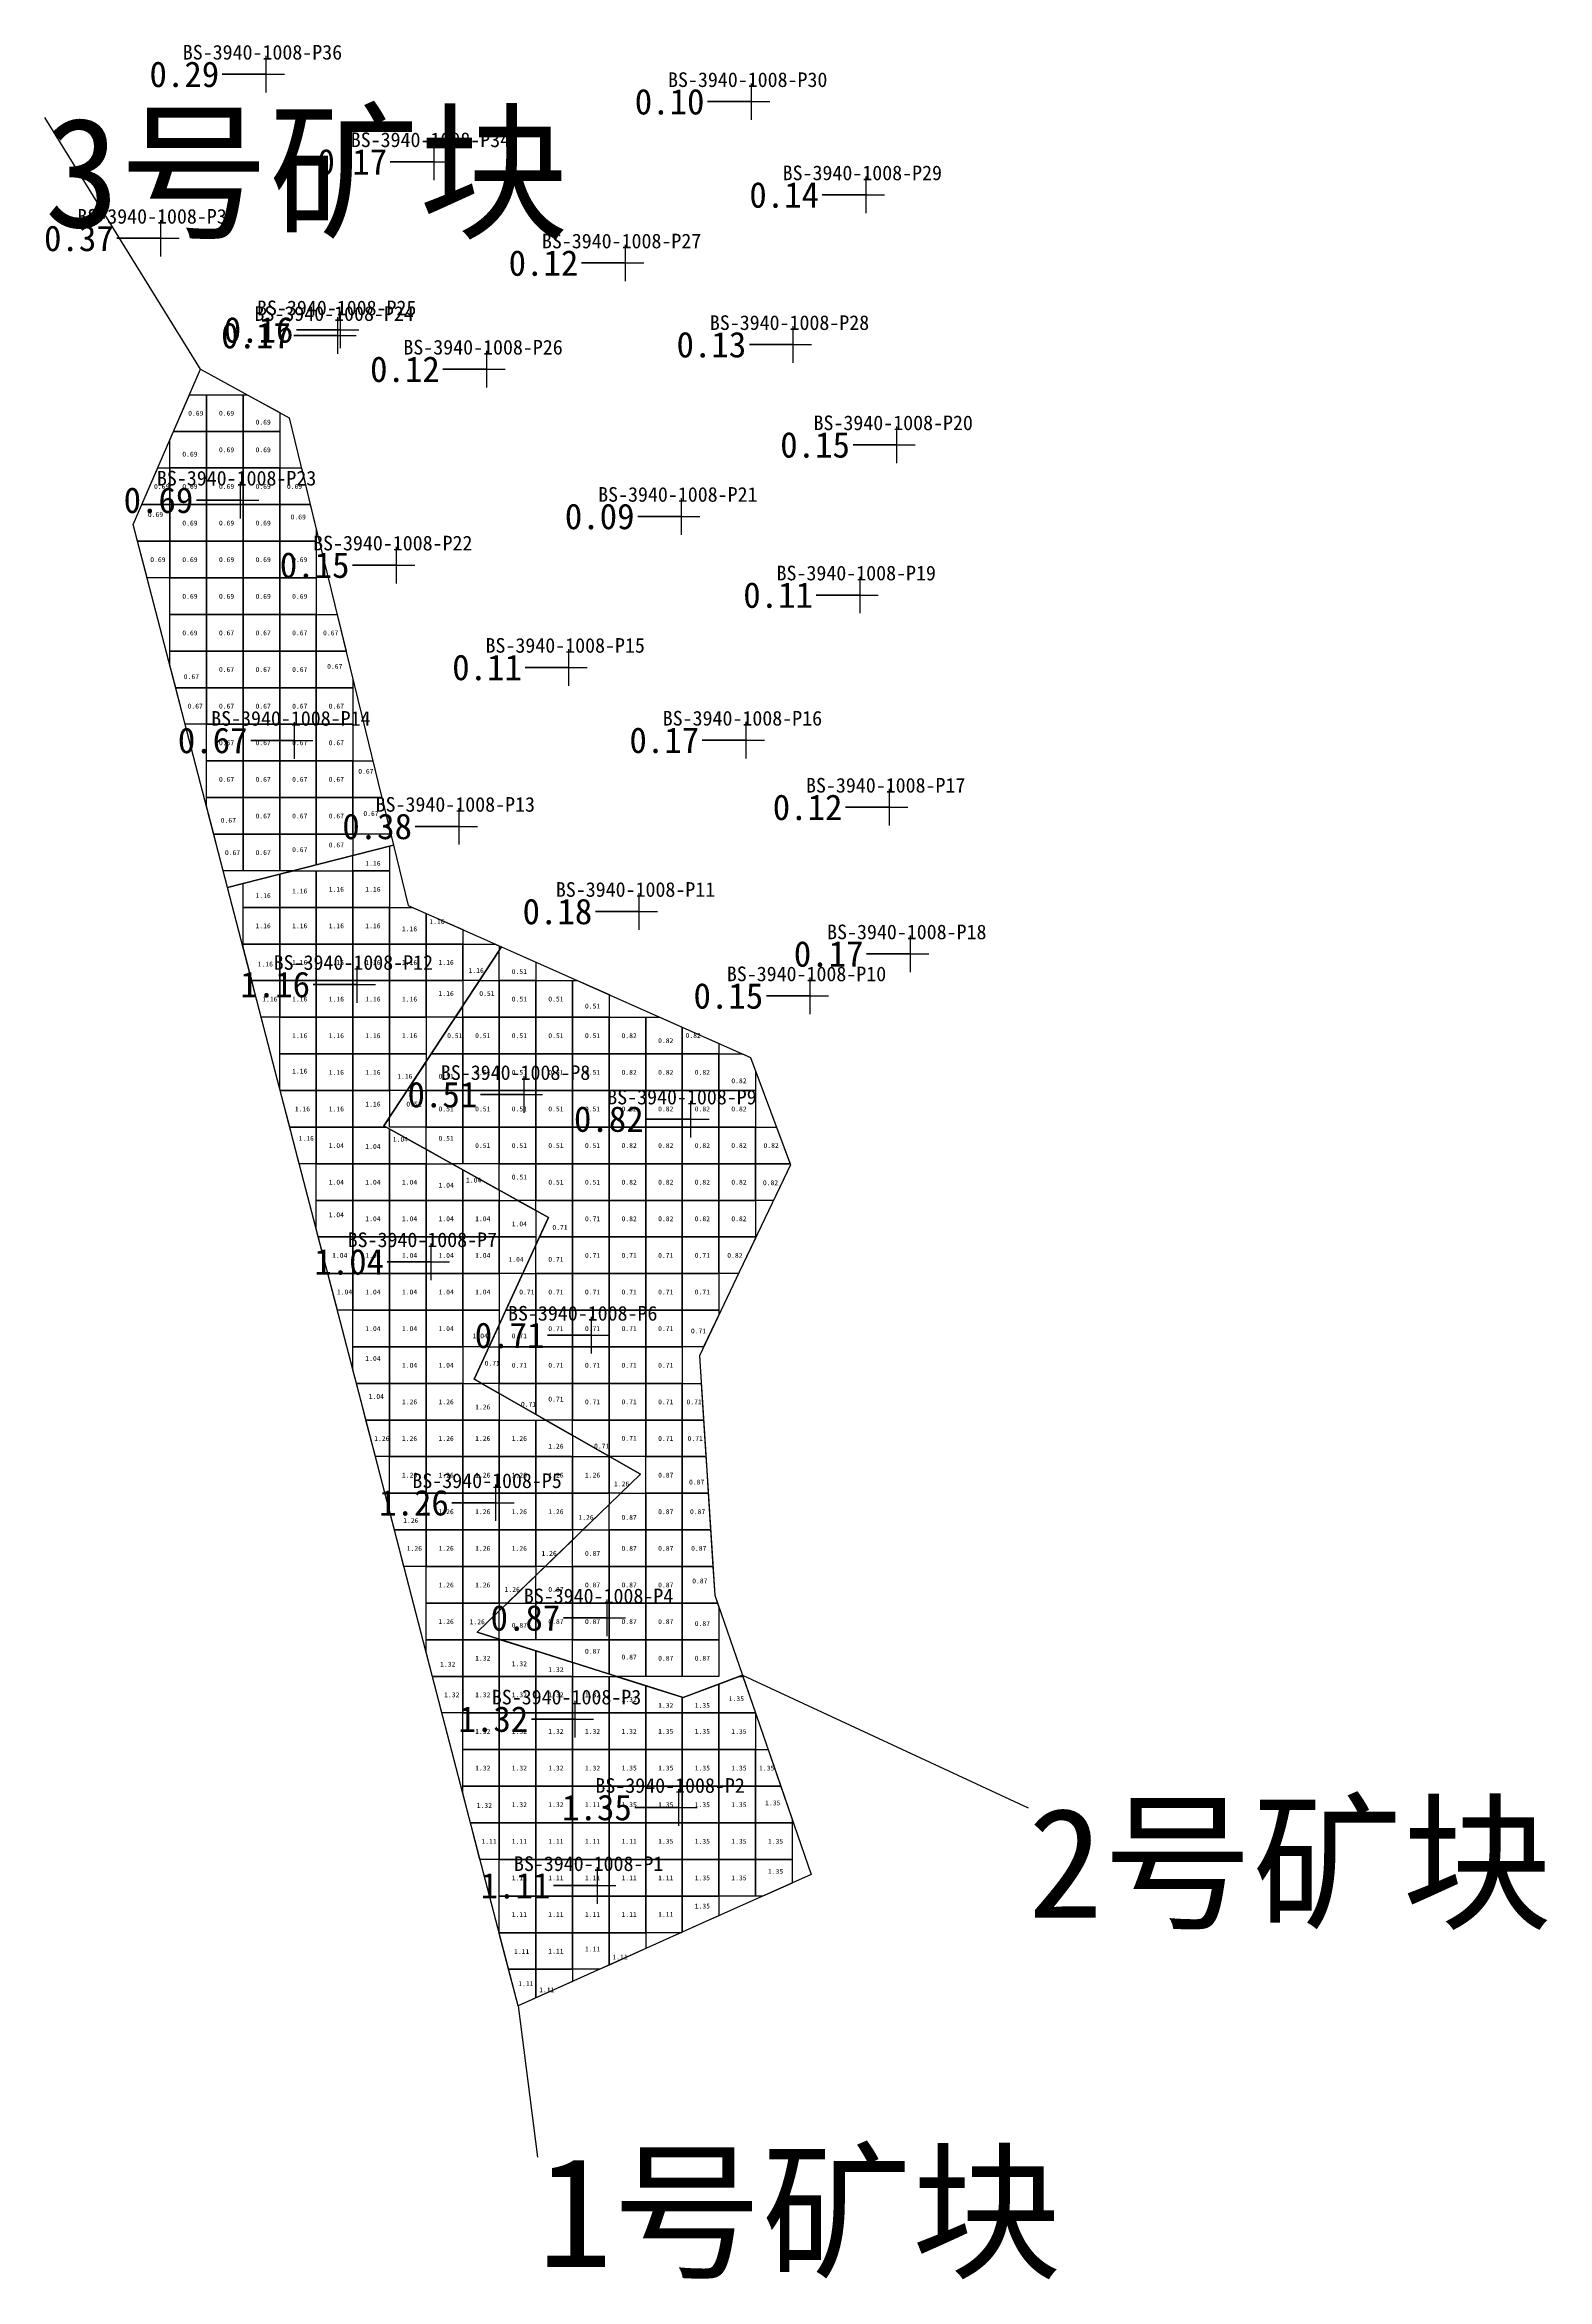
# Model space of a CAD drawing. Header units: metres. Extents: x 470082 to 470177, y 4349718 to 4349825.
# Drawn here: x 470088.9 to 470129.9, y 4349718.4 to 4349779.5 of the extents above; entities that cross this region are included whole.
import ezdxf

# ---------------------------------------------------------------- set-up
doc = ezdxf.new("R2010")
doc.units = ezdxf.units.M
for name, color, linetype in [('0.500-1.000', 4, 'Continuous'), ('1.000-1.500', 5, 'Continuous'), ('点', 7, 'Continuous'), ('爆区方格网', 7, 'Continuous'), ('钻孔', 7, 'Continuous')]:
    doc.layers.add(name, color=color, linetype=linetype)
doc.styles.add('CN_TTF', font='simsunb.ttf')

msp = doc.modelspace()

# ---------------------------------------------------------------- linework, layer by layer
at = {"color": 7}
for p, q in [((470093.143, 4349770.611), (470088.883, 4349777.488)), ((470107.945, 4349734.948), (470115.753, 4349731.324)), ((470101.817, 4349725.915), (470102.35, 4349721.785))]:
    msp.add_line(p, q, dxfattribs=at)
at = {"layer": '0.500-1.000', "color": 4, "lineweight": 30}
for points in [[(470096.871, 4349757.221), (470096.871, 4349757.221), (470093.881, 4349756.455), (470092.15, 4349763.119), (470091.304, 4349766.375), (470093.143, 4349770.611), (470095.562, 4349769.284), (470096.341, 4349766.095), (470096.401, 4349765.847), (470096.81, 4349764.172), (470097.132, 4349762.854), (470097.649, 4349760.737), (470097.986, 4349759.355), (470098.411, 4349757.616), (470096.871, 4349757.221)], [(470106.327, 4349734.336), (470100.701, 4349736.118), (470105.159, 4349740.434), (470100.621, 4349743.027), (470102.645, 4349747.444), (470098.153, 4349749.95), (470101.13, 4349754.474), (470101.13, 4349754.474), (470101.368, 4349754.835), (470101.611, 4349754.727), (470105.664, 4349752.928), (470108.167, 4349751.817), (470109.26, 4349748.883), (470107.86, 4349745.952), (470106.771, 4349743.672), (470106.972, 4349740.536), (470107.191, 4349737.133), (470107.945, 4349734.948), (470106.327, 4349734.336)]]:
    msp.add_lwpolyline(points, close=True, dxfattribs=at)
at = {"layer": '1.000-1.500', "color": 5, "lineweight": 30}
msp.add_lwpolyline([(470099.3, 4349735.603), (470097.583, 4349742.211), (470095.739, 4349749.306), (470093.881, 4349756.455), (470096.871, 4349757.221), (470098.411, 4349757.616), (470098.812, 4349755.969), (470101.368, 4349754.835), (470101.13, 4349754.474), (470098.153, 4349749.95), (470102.645, 4349747.444), (470100.621, 4349743.027), (470105.159, 4349740.434), (470100.701, 4349736.118), (470106.327, 4349734.336), (470107.945, 4349734.948), (470109.823, 4349729.505), (470107.03, 4349728.253), (470101.817, 4349725.915), (470100.483, 4349731.05), (470099.3, 4349735.603)], close=True, dxfattribs=at)
at = {"layer": '点', "color": 138, "true_color": 0x004c4c}
for p, q in [((470094.937, 4349778.168), (470094.937, 4349779.168)), ((470094.437, 4349778.668), (470095.437, 4349778.668)), ((470108.195, 4349777.419), (470108.195, 4349778.419)), ((470107.695, 4349777.919), (470108.695, 4349777.919)), ((470099.526, 4349775.778), (470099.526, 4349776.778)), ((470099.026, 4349776.278), (470100.026, 4349776.278)), ((470111.326, 4349774.874), (470111.326, 4349775.874)), ((470110.826, 4349775.374), (470111.826, 4349775.374)), ((470092.056, 4349773.687), (470092.056, 4349774.687)), ((470091.556, 4349774.187), (470092.556, 4349774.187)), ((470104.749, 4349773.013), (470104.749, 4349774.013)), ((470104.249, 4349773.513), (470105.249, 4349773.513)), ((470096.965, 4349771.188), (470096.965, 4349772.188)), ((470096.395, 4349771.532), (470097.395, 4349771.532)), ((470096.465, 4349771.688), (470097.465, 4349771.688)), ((470096.895, 4349771.032), (470096.895, 4349772.032)), ((470109.337, 4349770.784), (470109.337, 4349771.784)), ((470100.964, 4349770.113), (470100.964, 4349771.113)), ((470108.837, 4349771.284), (470109.837, 4349771.284)), ((470100.464, 4349770.613), (470101.464, 4349770.613)), ((470111.67, 4349768.548), (470112.67, 4349768.548)), ((470112.17, 4349768.048), (470112.17, 4349769.048)), ((470094.23, 4349766.536), (470094.23, 4349767.536)), ((470093.73, 4349767.036), (470094.73, 4349767.036)), ((470106.285, 4349766.093), (470106.285, 4349767.093)), ((470105.785, 4349766.593), (470106.785, 4349766.593)), ((470098.497, 4349764.764), (470098.497, 4349765.764)), ((470097.997, 4349765.264), (470098.997, 4349765.264)), ((470111.16, 4349763.946), (470111.16, 4349764.946)), ((470110.66, 4349764.446), (470111.66, 4349764.446)), ((470103.208, 4349761.97), (470103.208, 4349762.97)), ((470102.708, 4349762.47), (470103.708, 4349762.47)), ((470095.712, 4349759.976), (470095.712, 4349760.976)), ((470108.05, 4349759.981), (470108.05, 4349760.981)), ((470095.212, 4349760.476), (470096.212, 4349760.476)), ((470107.55, 4349760.481), (470108.55, 4349760.481)), ((470111.965, 4349758.15), (470111.965, 4349759.15)), ((470099.705, 4349758.128), (470100.705, 4349758.128)), ((470100.205, 4349757.628), (470100.205, 4349758.628)), ((470111.465, 4349758.65), (470112.465, 4349758.65)), ((470105.13, 4349755.304), (470105.13, 4349756.304)), ((470104.63, 4349755.804), (470105.63, 4349755.804)), ((470112.541, 4349754.145), (470112.541, 4349755.145)), ((470112.041, 4349754.645), (470113.041, 4349754.645)), ((470097.42, 4349753.31), (470097.42, 4349754.31)), ((470109.801, 4349752.999), (470109.801, 4349753.999)), ((470096.92, 4349753.81), (470097.92, 4349753.81)), ((470109.301, 4349753.499), (470110.301, 4349753.499)), ((470101.488, 4349750.804), (470102.488, 4349750.804)), ((470101.988, 4349750.304), (470101.988, 4349751.304)), ((470106.534, 4349749.635), (470106.534, 4349750.635)), ((470106.034, 4349750.135), (470107.034, 4349750.135)), ((470099.441, 4349745.738), (470099.441, 4349746.738)), ((470098.941, 4349746.238), (470099.941, 4349746.238)), ((470103.823, 4349743.73), (470103.823, 4349744.73)), ((470103.323, 4349744.23), (470104.323, 4349744.23)), ((470101.21, 4349739.158), (470101.21, 4349740.158)), ((470100.71, 4349739.658), (470101.71, 4349739.658)), ((470104.256, 4349736.012), (470104.256, 4349737.012)), ((470103.756, 4349736.512), (470104.756, 4349736.512)), ((470102.881, 4349733.749), (470103.881, 4349733.749)), ((470103.381, 4349733.249), (470103.381, 4349734.249)), ((470105.711, 4349731.335), (470106.711, 4349731.335)), ((470106.211, 4349730.835), (470106.211, 4349731.835)), ((470103.985, 4349728.7), (470103.985, 4349729.7)), ((470103.485, 4349729.2), (470104.485, 4349729.2))]:
    msp.add_line(p, q, dxfattribs=at)
at = {"layer": '爆区方格网', "color": 4}
for points in [[(470093.304, 4349769.915), (470093.304, 4349768.915), (470092.407, 4349768.915), (470092.841, 4349769.915), (470093.304, 4349769.915)], [(470093.304, 4349768.915), (470093.304, 4349769.915), (470094.304, 4349769.915), (470094.304, 4349768.915), (470093.304, 4349768.915)], [(470095.304, 4349768.915), (470094.304, 4349768.915), (470094.304, 4349769.915), (470094.412, 4349769.915), (470095.304, 4349769.426), (470095.304, 4349768.915)], [(470093.304, 4349768.915), (470093.304, 4349767.915), (470092.304, 4349767.915), (470092.304, 4349768.678), (470092.407, 4349768.915), (470093.304, 4349768.915)], [(470093.304, 4349767.915), (470093.304, 4349768.915), (470094.304, 4349768.915), (470094.304, 4349767.915), (470093.304, 4349767.915)], [(470094.304, 4349767.915), (470094.304, 4349768.915), (470095.304, 4349768.915), (470095.304, 4349767.915), (470094.304, 4349767.915)], [(470092.304, 4349767.915), (470092.304, 4349766.915), (470091.538, 4349766.915), (470091.973, 4349767.915), (470092.304, 4349767.915)], [(470092.304, 4349766.915), (470092.304, 4349767.915), (470093.304, 4349767.915), (470093.304, 4349766.915), (470092.304, 4349766.915)], [(470093.304, 4349766.915), (470093.304, 4349767.915), (470094.304, 4349767.915), (470094.304, 4349766.915), (470093.304, 4349766.915)], [(470094.304, 4349766.915), (470094.304, 4349767.915), (470095.304, 4349767.915), (470095.304, 4349766.915), (470094.304, 4349766.915)], [(470095.304, 4349766.915), (470095.304, 4349767.915), (470095.897, 4349767.915), (470096.141, 4349766.915), (470095.304, 4349766.915)], [(470092.304, 4349766.915), (470092.304, 4349765.915), (470091.423, 4349765.915), (470091.304, 4349766.375), (470091.538, 4349766.915), (470092.304, 4349766.915)], [(470092.304, 4349765.915), (470092.304, 4349766.915), (470093.304, 4349766.915), (470093.304, 4349765.915), (470092.304, 4349765.915)], [(470093.304, 4349765.915), (470093.304, 4349766.915), (470094.304, 4349766.915), (470094.304, 4349765.915), (470093.304, 4349765.915)], [(470094.304, 4349765.915), (470094.304, 4349766.915), (470095.304, 4349766.915), (470095.304, 4349765.915), (470094.304, 4349765.915)], [(470096.304, 4349765.915), (470095.304, 4349765.915), (470095.304, 4349766.915), (470096.141, 4349766.915), (470096.304, 4349766.247), (470096.304, 4349765.915)], [(470092.304, 4349765.915), (470092.304, 4349764.915), (470091.683, 4349764.915), (470091.423, 4349765.915), (470092.304, 4349765.915)], [(470092.304, 4349764.915), (470092.304, 4349765.915), (470093.304, 4349765.915), (470093.304, 4349764.915), (470092.304, 4349764.915)], [(470093.304, 4349764.915), (470093.304, 4349765.915), (470094.304, 4349765.915), (470094.304, 4349764.915), (470093.304, 4349764.915)], [(470094.304, 4349764.915), (470094.304, 4349765.915), (470095.304, 4349765.915), (470095.304, 4349764.915), (470094.304, 4349764.915)], [(470095.304, 4349764.915), (470095.304, 4349765.915), (470096.304, 4349765.915), (470096.304, 4349764.915), (470095.304, 4349764.915)], [(470092.304, 4349763.915), (470092.304, 4349764.915), (470093.304, 4349764.915), (470093.304, 4349763.915), (470092.304, 4349763.915)], [(470093.304, 4349763.915), (470093.304, 4349764.915), (470094.304, 4349764.915), (470094.304, 4349763.915), (470093.304, 4349763.915)], [(470094.304, 4349763.915), (470094.304, 4349764.915), (470095.304, 4349764.915), (470095.304, 4349763.915), (470094.304, 4349763.915)], [(470095.304, 4349763.915), (470095.304, 4349764.915), (470096.304, 4349764.915), (470096.304, 4349763.915), (470095.304, 4349763.915)], [(470092.304, 4349762.915), (470092.304, 4349763.915), (470093.304, 4349763.915), (470093.304, 4349762.915), (470092.304, 4349762.915)], [(470093.304, 4349762.915), (470093.304, 4349763.915), (470094.304, 4349763.915), (470094.304, 4349762.915), (470093.304, 4349762.915)], [(470094.304, 4349762.915), (470094.304, 4349763.915), (470095.304, 4349763.915), (470095.304, 4349762.915), (470094.304, 4349762.915)], [(470095.304, 4349762.915), (470095.304, 4349763.915), (470096.304, 4349763.915), (470096.304, 4349762.915), (470095.304, 4349762.915)], [(470096.304, 4349762.915), (470096.304, 4349763.915), (470096.873, 4349763.915), (470097.117, 4349762.915), (470096.304, 4349762.915)], [(470092.304, 4349762.915), (470093.304, 4349762.915), (470093.304, 4349761.915), (470092.463, 4349761.915), (470092.304, 4349762.526), (470092.304, 4349762.915)], [(470093.304, 4349761.915), (470093.304, 4349762.915), (470094.304, 4349762.915), (470094.304, 4349761.915), (470093.304, 4349761.915)], [(470094.304, 4349761.915), (470094.304, 4349762.915), (470095.304, 4349762.915), (470095.304, 4349761.915), (470094.304, 4349761.915)], [(470095.304, 4349761.915), (470095.304, 4349762.915), (470096.304, 4349762.915), (470096.304, 4349761.915), (470095.304, 4349761.915)], [(470097.304, 4349761.915), (470096.304, 4349761.915), (470096.304, 4349762.915), (470097.117, 4349762.915), (470097.132, 4349762.854), (470097.304, 4349762.15), (470097.304, 4349761.915)], [(470093.304, 4349761.915), (470093.304, 4349760.915), (470092.722, 4349760.915), (470092.463, 4349761.915), (470093.304, 4349761.915)], [(470093.304, 4349760.915), (470093.304, 4349761.915), (470094.304, 4349761.915), (470094.304, 4349760.915), (470093.304, 4349760.915)], [(470094.304, 4349760.915), (470094.304, 4349761.915), (470095.304, 4349761.915), (470095.304, 4349760.915), (470094.304, 4349760.915)], [(470095.304, 4349760.915), (470095.304, 4349761.915), (470096.304, 4349761.915), (470096.304, 4349760.915), (470095.304, 4349760.915)], [(470096.304, 4349760.915), (470096.304, 4349761.915), (470097.304, 4349761.915), (470097.304, 4349760.915), (470096.304, 4349760.915)], [(470093.304, 4349759.915), (470093.304, 4349760.915), (470094.304, 4349760.915), (470094.304, 4349759.915), (470093.304, 4349759.915)], [(470094.304, 4349759.915), (470094.304, 4349760.915), (470095.304, 4349760.915), (470095.304, 4349759.915), (470094.304, 4349759.915)], [(470095.304, 4349759.915), (470095.304, 4349760.915), (470096.304, 4349760.915), (470096.304, 4349759.915), (470095.304, 4349759.915)], [(470096.304, 4349759.915), (470096.304, 4349760.915), (470097.304, 4349760.915), (470097.304, 4349759.915), (470096.304, 4349759.915)], [(470093.304, 4349758.915), (470093.304, 4349759.915), (470094.304, 4349759.915), (470094.304, 4349758.915), (470093.304, 4349758.915)], [(470094.304, 4349758.915), (470094.304, 4349759.915), (470095.304, 4349759.915), (470095.304, 4349758.915), (470094.304, 4349758.915)], [(470095.304, 4349758.915), (470095.304, 4349759.915), (470096.304, 4349759.915), (470096.304, 4349758.915), (470095.304, 4349758.915)], [(470096.304, 4349758.915), (470096.304, 4349759.915), (470097.304, 4349759.915), (470097.304, 4349758.915), (470096.304, 4349758.915)], [(470097.304, 4349758.915), (470097.304, 4349759.915), (470097.849, 4349759.915), (470097.986, 4349759.355), (470098.093, 4349758.915), (470097.304, 4349758.915)], [(470093.304, 4349758.915), (470094.304, 4349758.915), (470094.304, 4349757.915), (470093.502, 4349757.915), (470093.304, 4349758.678), (470093.304, 4349758.915)], [(470094.304, 4349757.915), (470094.304, 4349758.915), (470095.304, 4349758.915), (470095.304, 4349757.915), (470094.304, 4349757.915)], [(470095.304, 4349757.915), (470095.304, 4349758.915), (470096.304, 4349758.915), (470096.304, 4349757.915), (470095.304, 4349757.915)], [(470096.304, 4349757.915), (470096.304, 4349758.915), (470097.304, 4349758.915), (470097.304, 4349757.915), (470096.304, 4349757.915)], [(470098.304, 4349757.915), (470097.304, 4349757.915), (470097.304, 4349758.915), (470098.093, 4349758.915), (470098.304, 4349758.053), (470098.304, 4349757.915)], [(470094.304, 4349757.915), (470094.304, 4349756.915), (470093.762, 4349756.915), (470093.502, 4349757.915), (470094.304, 4349757.915)], [(470094.304, 4349756.915), (470094.304, 4349757.915), (470095.304, 4349757.915), (470095.304, 4349756.915), (470094.304, 4349756.915)], [(470095.304, 4349756.915), (470095.304, 4349757.915), (470096.304, 4349757.915), (470096.304, 4349757.076), (470095.678, 4349756.915), (470095.304, 4349756.915)], [(470096.304, 4349757.915), (470097.304, 4349757.915), (470097.304, 4349757.332), (470096.871, 4349757.221), (470096.871, 4349757.221), (470096.304, 4349757.076), (470096.304, 4349757.915)], [(470102.304, 4349753.915), (470101.304, 4349753.915), (470101.304, 4349754.738), (470101.368, 4349754.835), (470101.611, 4349754.727), (470102.304, 4349754.419), (470102.304, 4349753.915)], [(470101.304, 4349753.915), (470101.304, 4349752.915), (470100.304, 4349752.915), (470100.304, 4349753.218), (470100.762, 4349753.915), (470101.304, 4349753.915)], [(470101.304, 4349752.915), (470101.304, 4349753.915), (470102.304, 4349753.915), (470102.304, 4349752.915), (470101.304, 4349752.915)], [(470102.304, 4349752.915), (470102.304, 4349753.915), (470103.304, 4349753.915), (470103.304, 4349752.915), (470102.304, 4349752.915)], [(470104.304, 4349752.915), (470103.304, 4349752.915), (470103.304, 4349753.915), (470103.44, 4349753.915), (470104.304, 4349753.532), (470104.304, 4349752.915)], [(470100.304, 4349752.915), (470100.304, 4349751.915), (470099.446, 4349751.915), (470100.104, 4349752.915), (470100.304, 4349752.915)], [(470100.304, 4349751.915), (470100.304, 4349752.915), (470101.304, 4349752.915), (470101.304, 4349751.915), (470100.304, 4349751.915)], [(470101.304, 4349751.915), (470101.304, 4349752.915), (470102.304, 4349752.915), (470102.304, 4349751.915), (470101.304, 4349751.915)], [(470102.304, 4349751.915), (470102.304, 4349752.915), (470103.304, 4349752.915), (470103.304, 4349751.915), (470102.304, 4349751.915)], [(470103.304, 4349751.915), (470103.304, 4349752.915), (470104.304, 4349752.915), (470104.304, 4349751.915), (470103.304, 4349751.915)], [(470104.304, 4349751.915), (470104.304, 4349752.915), (470105.304, 4349752.915), (470105.304, 4349751.915), (470104.304, 4349751.915)], [(470106.304, 4349751.915), (470105.304, 4349751.915), (470105.304, 4349752.915), (470105.693, 4349752.915), (470106.304, 4349752.644), (470106.304, 4349751.915)], [(470107.304, 4349751.915), (470106.304, 4349751.915), (470106.304, 4349752.644), (470107.304, 4349752.2), (470107.304, 4349751.915)], [(470100.304, 4349751.915), (470100.304, 4349750.915), (470099.304, 4349750.915), (470099.304, 4349751.699), (470099.446, 4349751.915), (470100.304, 4349751.915)], [(470100.304, 4349750.915), (470100.304, 4349751.915), (470101.304, 4349751.915), (470101.304, 4349750.915), (470100.304, 4349750.915)], [(470101.304, 4349750.915), (470101.304, 4349751.915), (470102.304, 4349751.915), (470102.304, 4349750.915), (470101.304, 4349750.915)], [(470102.304, 4349750.915), (470102.304, 4349751.915), (470103.304, 4349751.915), (470103.304, 4349750.915), (470102.304, 4349750.915)], [(470103.304, 4349750.915), (470103.304, 4349751.915), (470104.304, 4349751.915), (470104.304, 4349750.915), (470103.304, 4349750.915)], [(470104.304, 4349750.915), (470104.304, 4349751.915), (470105.304, 4349751.915), (470105.304, 4349750.915), (470104.304, 4349750.915)], [(470105.304, 4349750.915), (470105.304, 4349751.915), (470106.304, 4349751.915), (470106.304, 4349750.915), (470105.304, 4349750.915)], [(470106.304, 4349750.915), (470106.304, 4349751.915), (470107.304, 4349751.915), (470107.304, 4349750.915), (470106.304, 4349750.915)], [(470108.304, 4349750.915), (470107.304, 4349750.915), (470107.304, 4349751.915), (470107.946, 4349751.915), (470108.167, 4349751.817), (470108.304, 4349751.451), (470108.304, 4349750.915)], [(470099.304, 4349750.915), (470099.304, 4349749.915), (470098.304, 4349749.915), (470098.304, 4349750.179), (470098.788, 4349750.915), (470099.304, 4349750.915)], [(470099.304, 4349749.915), (470099.304, 4349750.915), (470100.304, 4349750.915), (470100.304, 4349749.915), (470099.304, 4349749.915)], [(470100.304, 4349749.915), (470100.304, 4349750.915), (470101.304, 4349750.915), (470101.304, 4349749.915), (470100.304, 4349749.915)], [(470101.304, 4349749.915), (470101.304, 4349750.915), (470102.304, 4349750.915), (470102.304, 4349749.915), (470101.304, 4349749.915)], [(470102.304, 4349749.915), (470102.304, 4349750.915), (470103.304, 4349750.915), (470103.304, 4349749.915), (470102.304, 4349749.915)], [(470103.304, 4349749.915), (470103.304, 4349750.915), (470104.304, 4349750.915), (470104.304, 4349749.915), (470103.304, 4349749.915)], [(470104.304, 4349749.915), (470104.304, 4349750.915), (470105.304, 4349750.915), (470105.304, 4349749.915), (470104.304, 4349749.915)], [(470105.304, 4349749.915), (470105.304, 4349750.915), (470106.304, 4349750.915), (470106.304, 4349749.915), (470105.304, 4349749.915)], [(470106.304, 4349749.915), (470106.304, 4349750.915), (470107.304, 4349750.915), (470107.304, 4349749.915), (470106.304, 4349749.915)], [(470107.304, 4349749.915), (470107.304, 4349750.915), (470108.304, 4349750.915), (470108.304, 4349749.915), (470107.304, 4349749.915)], [(470099.304, 4349749.915), (470100.304, 4349749.915), (470100.304, 4349748.915), (470100.008, 4349748.915), (470099.304, 4349749.308), (470099.304, 4349749.915)], [(470100.304, 4349748.915), (470100.304, 4349749.915), (470101.304, 4349749.915), (470101.304, 4349748.915), (470100.304, 4349748.915)], [(470101.304, 4349748.915), (470101.304, 4349749.915), (470102.304, 4349749.915), (470102.304, 4349748.915), (470101.304, 4349748.915)], [(470102.304, 4349748.915), (470102.304, 4349749.915), (470103.304, 4349749.915), (470103.304, 4349748.915), (470102.304, 4349748.915)], [(470103.304, 4349748.915), (470103.304, 4349749.915), (470104.304, 4349749.915), (470104.304, 4349748.915), (470103.304, 4349748.915)], [(470104.304, 4349748.915), (470104.304, 4349749.915), (470105.304, 4349749.915), (470105.304, 4349748.915), (470104.304, 4349748.915)], [(470105.304, 4349748.915), (470105.304, 4349749.915), (470106.304, 4349749.915), (470106.304, 4349748.915), (470105.304, 4349748.915)], [(470106.304, 4349748.915), (470106.304, 4349749.915), (470107.304, 4349749.915), (470107.304, 4349748.915), (470106.304, 4349748.915)], [(470107.304, 4349748.915), (470107.304, 4349749.915), (470108.304, 4349749.915), (470108.304, 4349748.915), (470107.304, 4349748.915)], [(470108.304, 4349748.915), (470108.304, 4349749.915), (470108.876, 4349749.915), (470109.248, 4349748.915), (470108.304, 4349748.915)], [(470101.304, 4349748.915), (470102.304, 4349748.915), (470102.304, 4349747.915), (470101.8, 4349747.915), (470101.304, 4349748.192), (470101.304, 4349748.915)], [(470102.304, 4349747.915), (470102.304, 4349748.915), (470103.304, 4349748.915), (470103.304, 4349747.915), (470102.304, 4349747.915)], [(470103.304, 4349747.915), (470103.304, 4349748.915), (470104.304, 4349748.915), (470104.304, 4349747.915), (470103.304, 4349747.915)], [(470104.304, 4349747.915), (470104.304, 4349748.915), (470105.304, 4349748.915), (470105.304, 4349747.915), (470104.304, 4349747.915)], [(470105.304, 4349747.915), (470105.304, 4349748.915), (470106.304, 4349748.915), (470106.304, 4349747.915), (470105.304, 4349747.915)], [(470106.304, 4349747.915), (470106.304, 4349748.915), (470107.304, 4349748.915), (470107.304, 4349747.915), (470106.304, 4349747.915)], [(470107.304, 4349747.915), (470107.304, 4349748.915), (470108.304, 4349748.915), (470108.304, 4349747.915), (470107.304, 4349747.915)], [(470108.304, 4349747.915), (470108.304, 4349748.915), (470109.248, 4349748.915), (470109.26, 4349748.883), (470108.798, 4349747.915), (470108.304, 4349747.915)], [(470102.304, 4349747.915), (470103.304, 4349747.915), (470103.304, 4349746.915), (470102.402, 4349746.915), (470102.645, 4349747.444), (470102.304, 4349747.634), (470102.304, 4349747.915)], [(470103.304, 4349746.915), (470103.304, 4349747.915), (470104.304, 4349747.915), (470104.304, 4349746.915), (470103.304, 4349746.915)], [(470104.304, 4349746.915), (470104.304, 4349747.915), (470105.304, 4349747.915), (470105.304, 4349746.915), (470104.304, 4349746.915)], [(470105.304, 4349746.915), (470105.304, 4349747.915), (470106.304, 4349747.915), (470106.304, 4349746.915), (470105.304, 4349746.915)], [(470106.304, 4349746.915), (470106.304, 4349747.915), (470107.304, 4349747.915), (470107.304, 4349746.915), (470106.304, 4349746.915)], [(470107.304, 4349746.915), (470107.304, 4349747.915), (470108.304, 4349747.915), (470108.304, 4349746.915), (470107.304, 4349746.915)], [(470103.304, 4349746.915), (470103.304, 4349745.915), (470102.304, 4349745.915), (470102.304, 4349746.7), (470102.402, 4349746.915), (470103.304, 4349746.915)], [(470103.304, 4349745.915), (470103.304, 4349746.915), (470104.304, 4349746.915), (470104.304, 4349745.915), (470103.304, 4349745.915)], [(470104.304, 4349745.915), (470104.304, 4349746.915), (470105.304, 4349746.915), (470105.304, 4349745.915), (470104.304, 4349745.915)], [(470105.304, 4349745.915), (470105.304, 4349746.915), (470106.304, 4349746.915), (470106.304, 4349745.915), (470105.304, 4349745.915)], [(470106.304, 4349745.915), (470106.304, 4349746.915), (470107.304, 4349746.915), (470107.304, 4349745.915), (470106.304, 4349745.915)], [(470107.304, 4349745.915), (470107.304, 4349746.915), (470108.304, 4349746.915), (470108.304, 4349746.881), (470107.86, 4349745.952), (470107.842, 4349745.915), (470107.304, 4349745.915)], [(470102.304, 4349745.915), (470102.304, 4349744.915), (470101.486, 4349744.915), (470101.944, 4349745.915), (470102.304, 4349745.915)], [(470102.304, 4349744.915), (470102.304, 4349745.915), (470103.304, 4349745.915), (470103.304, 4349744.915), (470102.304, 4349744.915)], [(470103.304, 4349744.915), (470103.304, 4349745.915), (470104.304, 4349745.915), (470104.304, 4349744.915), (470103.304, 4349744.915)], [(470104.304, 4349744.915), (470104.304, 4349745.915), (470105.304, 4349745.915), (470105.304, 4349744.915), (470104.304, 4349744.915)], [(470105.304, 4349744.915), (470105.304, 4349745.915), (470106.304, 4349745.915), (470106.304, 4349744.915), (470105.304, 4349744.915)], [(470106.304, 4349744.915), (470106.304, 4349745.915), (470107.304, 4349745.915), (470107.304, 4349744.915), (470106.304, 4349744.915)], [(470102.304, 4349744.915), (470102.304, 4349743.915), (470101.304, 4349743.915), (470101.304, 4349744.518), (470101.486, 4349744.915), (470102.304, 4349744.915)], [(470102.304, 4349743.915), (470102.304, 4349744.915), (470103.304, 4349744.915), (470103.304, 4349743.915), (470102.304, 4349743.915)], [(470103.304, 4349743.915), (470103.304, 4349744.915), (470104.304, 4349744.915), (470104.304, 4349743.915), (470103.304, 4349743.915)], [(470104.304, 4349743.915), (470104.304, 4349744.915), (470105.304, 4349744.915), (470105.304, 4349743.915), (470104.304, 4349743.915)], [(470105.304, 4349743.915), (470105.304, 4349744.915), (470106.304, 4349744.915), (470106.304, 4349743.915), (470105.304, 4349743.915)], [(470106.304, 4349743.915), (470106.304, 4349744.915), (470107.304, 4349744.915), (470107.304, 4349744.788), (470106.887, 4349743.915), (470106.304, 4349743.915)], [(470101.304, 4349743.915), (470101.304, 4349742.915), (470100.817, 4349742.915), (470100.621, 4349743.027), (470101.028, 4349743.915), (470101.304, 4349743.915)], [(470101.304, 4349742.915), (470101.304, 4349743.915), (470102.304, 4349743.915), (470102.304, 4349742.915), (470101.304, 4349742.915)], [(470102.304, 4349742.915), (470102.304, 4349743.915), (470103.304, 4349743.915), (470103.304, 4349742.915), (470102.304, 4349742.915)], [(470103.304, 4349742.915), (470103.304, 4349743.915), (470104.304, 4349743.915), (470104.304, 4349742.915), (470103.304, 4349742.915)], [(470104.304, 4349742.915), (470104.304, 4349743.915), (470105.304, 4349743.915), (470105.304, 4349742.915), (470104.304, 4349742.915)], [(470105.304, 4349742.915), (470105.304, 4349743.915), (470106.304, 4349743.915), (470106.304, 4349742.915), (470105.304, 4349742.915)], [(470101.304, 4349742.915), (470102.304, 4349742.915), (470102.304, 4349742.066), (470101.304, 4349742.637), (470101.304, 4349742.915)], [(470102.304, 4349742.915), (470103.304, 4349742.915), (470103.304, 4349741.915), (470102.567, 4349741.915), (470102.304, 4349742.066), (470102.304, 4349742.915)], [(470103.304, 4349741.915), (470103.304, 4349742.915), (470104.304, 4349742.915), (470104.304, 4349741.915), (470103.304, 4349741.915)], [(470104.304, 4349741.915), (470104.304, 4349742.915), (470105.304, 4349742.915), (470105.304, 4349741.915), (470104.304, 4349741.915)], [(470105.304, 4349741.915), (470105.304, 4349742.915), (470106.304, 4349742.915), (470106.304, 4349741.915), (470105.304, 4349741.915)], [(470106.304, 4349741.915), (470106.304, 4349742.915), (470106.819, 4349742.915), (470106.884, 4349741.915), (470106.304, 4349741.915)], [(470103.304, 4349741.915), (470104.304, 4349741.915), (470104.304, 4349740.923), (470103.304, 4349741.494), (470103.304, 4349741.915)], [(470104.304, 4349741.915), (470105.304, 4349741.915), (470105.304, 4349740.915), (470104.316, 4349740.915), (470104.304, 4349740.923), (470104.304, 4349741.915)], [(470105.304, 4349740.915), (470105.304, 4349741.915), (470106.304, 4349741.915), (470106.304, 4349740.915), (470105.304, 4349740.915)], [(470106.304, 4349740.915), (470106.304, 4349741.915), (470106.884, 4349741.915), (470106.948, 4349740.915), (470106.304, 4349740.915)], [(470105.304, 4349739.915), (470105.304, 4349740.915), (470106.304, 4349740.915), (470106.304, 4349739.915), (470105.304, 4349739.915)], [(470106.304, 4349739.915), (470106.304, 4349740.915), (470106.948, 4349740.915), (470106.972, 4349740.536), (470107.012, 4349739.915), (470106.304, 4349739.915)], [(470105.304, 4349739.915), (470105.304, 4349738.915), (470104.304, 4349738.915), (470104.304, 4349739.606), (470104.623, 4349739.915), (470105.304, 4349739.915)], [(470105.304, 4349738.915), (470105.304, 4349739.915), (470106.304, 4349739.915), (470106.304, 4349738.915), (470105.304, 4349738.915)], [(470106.304, 4349738.915), (470106.304, 4349739.915), (470107.012, 4349739.915), (470107.076, 4349738.915), (470106.304, 4349738.915)], [(470104.304, 4349738.915), (470104.304, 4349737.915), (470103.304, 4349737.915), (470103.304, 4349738.638), (470103.591, 4349738.915), (470104.304, 4349738.915)], [(470104.304, 4349737.915), (470104.304, 4349738.915), (470105.304, 4349738.915), (470105.304, 4349737.915), (470104.304, 4349737.915)], [(470105.304, 4349737.915), (470105.304, 4349738.915), (470106.304, 4349738.915), (470106.304, 4349737.915), (470105.304, 4349737.915)], [(470106.304, 4349737.915), (470106.304, 4349738.915), (470107.076, 4349738.915), (470107.141, 4349737.915), (470106.304, 4349737.915)], [(470103.304, 4349737.915), (470103.304, 4349736.915), (470102.304, 4349736.915), (470102.304, 4349737.669), (470102.558, 4349737.915), (470103.304, 4349737.915)], [(470103.304, 4349736.915), (470103.304, 4349737.915), (470104.304, 4349737.915), (470104.304, 4349736.915), (470103.304, 4349736.915)], [(470104.304, 4349736.915), (470104.304, 4349737.915), (470105.304, 4349737.915), (470105.304, 4349736.915), (470104.304, 4349736.915)], [(470105.304, 4349736.915), (470105.304, 4349737.915), (470106.304, 4349737.915), (470106.304, 4349736.915), (470105.304, 4349736.915)], [(470106.304, 4349736.915), (470106.304, 4349737.915), (470107.141, 4349737.915), (470107.191, 4349737.133), (470107.266, 4349736.915), (470106.304, 4349736.915)], [(470102.304, 4349736.915), (470102.304, 4349735.915), (470101.34, 4349735.915), (470101.304, 4349735.927), (470101.304, 4349736.701), (470101.525, 4349736.915), (470102.304, 4349736.915)], [(470102.304, 4349735.915), (470102.304, 4349736.915), (470103.304, 4349736.915), (470103.304, 4349735.915), (470102.304, 4349735.915)], [(470103.304, 4349735.915), (470103.304, 4349736.915), (470104.304, 4349736.915), (470104.304, 4349735.915), (470103.304, 4349735.915)], [(470104.304, 4349735.915), (470104.304, 4349736.915), (470105.304, 4349736.915), (470105.304, 4349735.915), (470104.304, 4349735.915)], [(470105.304, 4349735.915), (470105.304, 4349736.915), (470106.304, 4349736.915), (470106.304, 4349735.915), (470105.304, 4349735.915)], [(470107.304, 4349735.915), (470106.304, 4349735.915), (470106.304, 4349736.915), (470107.266, 4349736.915), (470107.304, 4349736.806), (470107.304, 4349735.915)], [(470103.304, 4349735.915), (470104.304, 4349735.915), (470104.304, 4349734.977), (470103.304, 4349735.294), (470103.304, 4349735.915)], [(470104.304, 4349735.915), (470105.304, 4349735.915), (470105.304, 4349734.915), (470104.498, 4349734.915), (470104.304, 4349734.977), (470104.304, 4349735.915)], [(470105.304, 4349734.915), (470105.304, 4349735.915), (470106.304, 4349735.915), (470106.304, 4349734.915), (470105.304, 4349734.915)], [(470106.304, 4349734.915), (470106.304, 4349735.915), (470107.304, 4349735.915), (470107.304, 4349734.915), (470106.304, 4349734.915)]]:
    msp.add_lwpolyline(points, close=True, dxfattribs=at)
at = {"layer": '爆区方格网', "color": 5}
for points in [[(470098.304, 4349756.915), (470097.304, 4349756.915), (470097.304, 4349757.332), (470098.304, 4349757.588), (470098.304, 4349756.915)], [(470096.304, 4349756.915), (470096.304, 4349755.915), (470095.304, 4349755.915), (470095.304, 4349756.82), (470095.678, 4349756.915), (470096.304, 4349756.915)], [(470096.304, 4349755.915), (470096.304, 4349756.915), (470097.304, 4349756.915), (470097.304, 4349755.915), (470096.304, 4349755.915)], [(470097.304, 4349755.915), (470097.304, 4349756.915), (470098.304, 4349756.915), (470098.304, 4349755.915), (470097.304, 4349755.915)], [(470095.304, 4349755.915), (470094.304, 4349755.915), (470094.304, 4349756.563), (470095.304, 4349756.82), (470095.304, 4349755.915)], [(470094.304, 4349754.915), (470094.304, 4349755.915), (470095.304, 4349755.915), (470095.304, 4349754.915), (470094.304, 4349754.915)], [(470095.304, 4349754.915), (470095.304, 4349755.915), (470096.304, 4349755.915), (470096.304, 4349754.915), (470095.304, 4349754.915)], [(470096.304, 4349754.915), (470096.304, 4349755.915), (470097.304, 4349755.915), (470097.304, 4349754.915), (470096.304, 4349754.915)], [(470097.304, 4349754.915), (470097.304, 4349755.915), (470098.304, 4349755.915), (470098.304, 4349754.915), (470097.304, 4349754.915)], [(470099.304, 4349754.915), (470098.304, 4349754.915), (470098.304, 4349755.915), (470098.933, 4349755.915), (470099.304, 4349755.751), (470099.304, 4349754.915)], [(470100.304, 4349754.915), (470099.304, 4349754.915), (470099.304, 4349755.751), (470100.304, 4349755.307), (470100.304, 4349754.915)], [(470094.304, 4349754.915), (470095.304, 4349754.915), (470095.304, 4349753.915), (470094.541, 4349753.915), (470094.304, 4349754.829), (470094.304, 4349754.915)], [(470095.304, 4349753.915), (470095.304, 4349754.915), (470096.304, 4349754.915), (470096.304, 4349753.915), (470095.304, 4349753.915)], [(470096.304, 4349753.915), (470096.304, 4349754.915), (470097.304, 4349754.915), (470097.304, 4349753.915), (470096.304, 4349753.915)], [(470097.304, 4349753.915), (470097.304, 4349754.915), (470098.304, 4349754.915), (470098.304, 4349753.915), (470097.304, 4349753.915)], [(470098.304, 4349753.915), (470098.304, 4349754.915), (470099.304, 4349754.915), (470099.304, 4349753.915), (470098.304, 4349753.915)], [(470099.304, 4349753.915), (470099.304, 4349754.915), (470100.304, 4349754.915), (470100.304, 4349753.915), (470099.304, 4349753.915)], [(470101.304, 4349754.738), (470101.13, 4349754.474), (470100.762, 4349753.915), (470100.304, 4349753.915), (470100.304, 4349754.915), (470101.186, 4349754.915), (470101.304, 4349754.863), (470101.304, 4349754.738)], [(470095.304, 4349753.915), (470095.304, 4349752.915), (470094.801, 4349752.915), (470094.541, 4349753.915), (470095.304, 4349753.915)], [(470095.304, 4349752.915), (470095.304, 4349753.915), (470096.304, 4349753.915), (470096.304, 4349752.915), (470095.304, 4349752.915)], [(470096.304, 4349752.915), (470096.304, 4349753.915), (470097.304, 4349753.915), (470097.304, 4349752.915), (470096.304, 4349752.915)], [(470097.304, 4349752.915), (470097.304, 4349753.915), (470098.304, 4349753.915), (470098.304, 4349752.915), (470097.304, 4349752.915)], [(470098.304, 4349752.915), (470098.304, 4349753.915), (470099.304, 4349753.915), (470099.304, 4349752.915), (470098.304, 4349752.915)], [(470099.304, 4349752.915), (470099.304, 4349753.915), (470100.304, 4349753.915), (470100.304, 4349753.218), (470100.104, 4349752.915), (470099.304, 4349752.915)], [(470095.304, 4349751.915), (470095.304, 4349752.915), (470096.304, 4349752.915), (470096.304, 4349751.915), (470095.304, 4349751.915)], [(470096.304, 4349751.915), (470096.304, 4349752.915), (470097.304, 4349752.915), (470097.304, 4349751.915), (470096.304, 4349751.915)], [(470097.304, 4349751.915), (470097.304, 4349752.915), (470098.304, 4349752.915), (470098.304, 4349751.915), (470097.304, 4349751.915)], [(470098.304, 4349751.915), (470098.304, 4349752.915), (470099.304, 4349752.915), (470099.304, 4349751.915), (470098.304, 4349751.915)], [(470095.304, 4349751.915), (470096.304, 4349751.915), (470096.304, 4349750.915), (470095.321, 4349750.915), (470095.304, 4349750.981), (470095.304, 4349751.915)], [(470096.304, 4349750.915), (470096.304, 4349751.915), (470097.304, 4349751.915), (470097.304, 4349750.915), (470096.304, 4349750.915)], [(470097.304, 4349750.915), (470097.304, 4349751.915), (470098.304, 4349751.915), (470098.304, 4349750.915), (470097.304, 4349750.915)], [(470098.304, 4349750.915), (470098.304, 4349751.915), (470099.304, 4349751.915), (470099.304, 4349751.699), (470098.788, 4349750.915), (470098.304, 4349750.915)], [(470096.304, 4349750.915), (470096.304, 4349749.915), (470095.581, 4349749.915), (470095.321, 4349750.915), (470096.304, 4349750.915)], [(470096.304, 4349749.915), (470096.304, 4349750.915), (470097.304, 4349750.915), (470097.304, 4349749.915), (470096.304, 4349749.915)], [(470097.304, 4349749.915), (470097.304, 4349750.915), (470098.304, 4349750.915), (470098.304, 4349750.179), (470098.153, 4349749.95), (470098.215, 4349749.915), (470097.304, 4349749.915)], [(470096.304, 4349749.915), (470096.304, 4349748.915), (470095.84, 4349748.915), (470095.739, 4349749.306), (470095.581, 4349749.915), (470096.304, 4349749.915)], [(470096.304, 4349748.915), (470096.304, 4349749.915), (470097.304, 4349749.915), (470097.304, 4349748.915), (470096.304, 4349748.915)], [(470098.304, 4349748.915), (470097.304, 4349748.915), (470097.304, 4349749.915), (470098.215, 4349749.915), (470098.304, 4349749.866), (470098.304, 4349748.915)], [(470099.304, 4349748.915), (470098.304, 4349748.915), (470098.304, 4349749.866), (470099.304, 4349749.308), (470099.304, 4349748.915)], [(470096.304, 4349747.915), (470096.304, 4349748.915), (470097.304, 4349748.915), (470097.304, 4349747.915), (470096.304, 4349747.915)], [(470097.304, 4349747.915), (470097.304, 4349748.915), (470098.304, 4349748.915), (470098.304, 4349747.915), (470097.304, 4349747.915)], [(470098.304, 4349747.915), (470098.304, 4349748.915), (470099.304, 4349748.915), (470099.304, 4349747.915), (470098.304, 4349747.915)], [(470100.304, 4349747.915), (470099.304, 4349747.915), (470099.304, 4349748.915), (470100.008, 4349748.915), (470100.304, 4349748.75), (470100.304, 4349747.915)], [(470101.304, 4349747.915), (470100.304, 4349747.915), (470100.304, 4349748.75), (470101.304, 4349748.192), (470101.304, 4349747.915)], [(470096.304, 4349747.915), (470097.304, 4349747.915), (470097.304, 4349746.915), (470096.36, 4349746.915), (470096.304, 4349747.132), (470096.304, 4349747.915)], [(470097.304, 4349746.915), (470097.304, 4349747.915), (470098.304, 4349747.915), (470098.304, 4349746.915), (470097.304, 4349746.915)], [(470098.304, 4349746.915), (470098.304, 4349747.915), (470099.304, 4349747.915), (470099.304, 4349746.915), (470098.304, 4349746.915)], [(470099.304, 4349746.915), (470099.304, 4349747.915), (470100.304, 4349747.915), (470100.304, 4349746.915), (470099.304, 4349746.915)], [(470100.304, 4349746.915), (470100.304, 4349747.915), (470101.304, 4349747.915), (470101.304, 4349746.915), (470100.304, 4349746.915)], [(470102.304, 4349746.915), (470101.304, 4349746.915), (470101.304, 4349747.915), (470101.8, 4349747.915), (470102.304, 4349747.634), (470102.304, 4349746.915)], [(470097.304, 4349746.915), (470097.304, 4349745.915), (470096.62, 4349745.915), (470096.36, 4349746.915), (470097.304, 4349746.915)], [(470097.304, 4349745.915), (470097.304, 4349746.915), (470098.304, 4349746.915), (470098.304, 4349745.915), (470097.304, 4349745.915)], [(470098.304, 4349745.915), (470098.304, 4349746.915), (470099.304, 4349746.915), (470099.304, 4349745.915), (470098.304, 4349745.915)], [(470099.304, 4349745.915), (470099.304, 4349746.915), (470100.304, 4349746.915), (470100.304, 4349745.915), (470099.304, 4349745.915)], [(470100.304, 4349745.915), (470100.304, 4349746.915), (470101.304, 4349746.915), (470101.304, 4349745.915), (470100.304, 4349745.915)], [(470101.304, 4349745.915), (470101.304, 4349746.915), (470102.304, 4349746.915), (470102.304, 4349746.7), (470101.944, 4349745.915), (470101.304, 4349745.915)], [(470097.304, 4349745.915), (470097.304, 4349744.915), (470096.88, 4349744.915), (470096.62, 4349745.915), (470097.304, 4349745.915)], [(470097.304, 4349744.915), (470097.304, 4349745.915), (470098.304, 4349745.915), (470098.304, 4349744.915), (470097.304, 4349744.915)], [(470098.304, 4349744.915), (470098.304, 4349745.915), (470099.304, 4349745.915), (470099.304, 4349744.915), (470098.304, 4349744.915)], [(470099.304, 4349744.915), (470099.304, 4349745.915), (470100.304, 4349745.915), (470100.304, 4349744.915), (470099.304, 4349744.915)], [(470100.304, 4349744.915), (470100.304, 4349745.915), (470101.304, 4349745.915), (470101.304, 4349744.915), (470100.304, 4349744.915)], [(470097.304, 4349743.915), (470097.304, 4349744.915), (470098.304, 4349744.915), (470098.304, 4349743.915), (470097.304, 4349743.915)], [(470098.304, 4349743.915), (470098.304, 4349744.915), (470099.304, 4349744.915), (470099.304, 4349743.915), (470098.304, 4349743.915)], [(470099.304, 4349743.915), (470099.304, 4349744.915), (470100.304, 4349744.915), (470100.304, 4349743.915), (470099.304, 4349743.915)], [(470100.304, 4349743.915), (470100.304, 4349744.915), (470101.304, 4349744.915), (470101.304, 4349744.518), (470101.028, 4349743.915), (470100.304, 4349743.915)], [(470097.304, 4349743.915), (470098.304, 4349743.915), (470098.304, 4349742.915), (470097.4, 4349742.915), (470097.304, 4349743.284), (470097.304, 4349743.915)], [(470098.304, 4349742.915), (470098.304, 4349743.915), (470099.304, 4349743.915), (470099.304, 4349742.915), (470098.304, 4349742.915)], [(470099.304, 4349742.915), (470099.304, 4349743.915), (470100.304, 4349743.915), (470100.304, 4349742.915), (470099.304, 4349742.915)], [(470098.304, 4349742.915), (470098.304, 4349741.915), (470097.659, 4349741.915), (470097.583, 4349742.211), (470097.4, 4349742.915), (470098.304, 4349742.915)], [(470098.304, 4349741.915), (470098.304, 4349742.915), (470099.304, 4349742.915), (470099.304, 4349741.915), (470098.304, 4349741.915)], [(470099.304, 4349741.915), (470099.304, 4349742.915), (470100.304, 4349742.915), (470100.304, 4349741.915), (470099.304, 4349741.915)], [(470101.304, 4349741.915), (470100.304, 4349741.915), (470100.304, 4349742.915), (470100.817, 4349742.915), (470101.304, 4349742.637), (470101.304, 4349741.915)], [(470098.304, 4349741.915), (470098.304, 4349740.915), (470097.919, 4349740.915), (470097.659, 4349741.915), (470098.304, 4349741.915)], [(470098.304, 4349740.915), (470098.304, 4349741.915), (470099.304, 4349741.915), (470099.304, 4349740.915), (470098.304, 4349740.915)], [(470099.304, 4349740.915), (470099.304, 4349741.915), (470100.304, 4349741.915), (470100.304, 4349740.915), (470099.304, 4349740.915)], [(470100.304, 4349740.915), (470100.304, 4349741.915), (470101.304, 4349741.915), (470101.304, 4349740.915), (470100.304, 4349740.915)], [(470101.304, 4349740.915), (470101.304, 4349741.915), (470102.304, 4349741.915), (470102.304, 4349740.915), (470101.304, 4349740.915)], [(470103.304, 4349740.915), (470102.304, 4349740.915), (470102.304, 4349741.915), (470102.567, 4349741.915), (470103.304, 4349741.494), (470103.304, 4349740.915)], [(470098.304, 4349739.915), (470098.304, 4349740.915), (470099.304, 4349740.915), (470099.304, 4349739.915), (470098.304, 4349739.915)], [(470099.304, 4349739.915), (470099.304, 4349740.915), (470100.304, 4349740.915), (470100.304, 4349739.915), (470099.304, 4349739.915)], [(470100.304, 4349739.915), (470100.304, 4349740.915), (470101.304, 4349740.915), (470101.304, 4349739.915), (470100.304, 4349739.915)], [(470101.304, 4349739.915), (470101.304, 4349740.915), (470102.304, 4349740.915), (470102.304, 4349739.915), (470101.304, 4349739.915)], [(470102.304, 4349739.915), (470102.304, 4349740.915), (470103.304, 4349740.915), (470103.304, 4349739.915), (470102.304, 4349739.915)], [(470103.304, 4349739.915), (470103.304, 4349740.915), (470104.304, 4349740.915), (470104.304, 4349739.915), (470103.304, 4349739.915)], [(470104.304, 4349739.915), (470104.304, 4349740.915), (470104.316, 4349740.915), (470105.159, 4349740.434), (470104.623, 4349739.915), (470104.304, 4349739.915)], [(470098.304, 4349739.915), (470099.304, 4349739.915), (470099.304, 4349738.915), (470098.439, 4349738.915), (470098.304, 4349739.435), (470098.304, 4349739.915)], [(470099.304, 4349738.915), (470099.304, 4349739.915), (470100.304, 4349739.915), (470100.304, 4349738.915), (470099.304, 4349738.915)], [(470100.304, 4349738.915), (470100.304, 4349739.915), (470101.304, 4349739.915), (470101.304, 4349738.915), (470100.304, 4349738.915)], [(470101.304, 4349738.915), (470101.304, 4349739.915), (470102.304, 4349739.915), (470102.304, 4349738.915), (470101.304, 4349738.915)], [(470102.304, 4349738.915), (470102.304, 4349739.915), (470103.304, 4349739.915), (470103.304, 4349738.915), (470102.304, 4349738.915)], [(470103.304, 4349738.915), (470103.304, 4349739.915), (470104.304, 4349739.915), (470104.304, 4349739.606), (470103.591, 4349738.915), (470103.304, 4349738.915)], [(470099.304, 4349738.915), (470099.304, 4349737.915), (470098.699, 4349737.915), (470098.439, 4349738.915), (470099.304, 4349738.915)], [(470099.304, 4349737.915), (470099.304, 4349738.915), (470100.304, 4349738.915), (470100.304, 4349737.915), (470099.304, 4349737.915)], [(470100.304, 4349737.915), (470100.304, 4349738.915), (470101.304, 4349738.915), (470101.304, 4349737.915), (470100.304, 4349737.915)], [(470101.304, 4349737.915), (470101.304, 4349738.915), (470102.304, 4349738.915), (470102.304, 4349737.915), (470101.304, 4349737.915)], [(470102.304, 4349737.915), (470102.304, 4349738.915), (470103.304, 4349738.915), (470103.304, 4349738.638), (470102.558, 4349737.915), (470102.304, 4349737.915)], [(470099.304, 4349736.915), (470099.304, 4349737.915), (470100.304, 4349737.915), (470100.304, 4349736.915), (470099.304, 4349736.915)], [(470100.304, 4349736.915), (470100.304, 4349737.915), (470101.304, 4349737.915), (470101.304, 4349736.915), (470100.304, 4349736.915)], [(470101.304, 4349736.915), (470101.304, 4349737.915), (470102.304, 4349737.915), (470102.304, 4349737.669), (470101.525, 4349736.915), (470101.304, 4349736.915)], [(470099.304, 4349735.915), (470099.304, 4349736.915), (470100.304, 4349736.915), (470100.304, 4349735.915), (470099.304, 4349735.915)], [(470101.304, 4349735.915), (470100.304, 4349735.915), (470100.304, 4349736.915), (470101.304, 4349736.915), (470101.304, 4349736.701), (470100.701, 4349736.118), (470101.304, 4349735.927), (470101.304, 4349735.915)], [(470099.304, 4349735.915), (470100.304, 4349735.915), (470100.304, 4349734.915), (470099.478, 4349734.915), (470099.304, 4349735.587), (470099.304, 4349735.915)], [(470100.304, 4349734.915), (470100.304, 4349735.915), (470101.304, 4349735.915), (470101.304, 4349734.915), (470100.304, 4349734.915)], [(470102.304, 4349734.915), (470101.304, 4349734.915), (470101.304, 4349735.915), (470101.34, 4349735.915), (470102.304, 4349735.61), (470102.304, 4349734.915)], [(470103.304, 4349734.915), (470102.304, 4349734.915), (470102.304, 4349735.61), (470103.304, 4349735.294), (470103.304, 4349734.915)], [(470100.304, 4349734.915), (470100.304, 4349733.915), (470099.738, 4349733.915), (470099.478, 4349734.915), (470100.304, 4349734.915)], [(470100.304, 4349733.915), (470100.304, 4349734.915), (470101.304, 4349734.915), (470101.304, 4349733.915), (470100.304, 4349733.915)], [(470101.304, 4349733.915), (470101.304, 4349734.915), (470102.304, 4349734.915), (470102.304, 4349733.915), (470101.304, 4349733.915)], [(470102.304, 4349733.915), (470102.304, 4349734.915), (470103.304, 4349734.915), (470103.304, 4349733.915), (470102.304, 4349733.915)], [(470103.304, 4349733.915), (470103.304, 4349734.915), (470104.304, 4349734.915), (470104.304, 4349733.915), (470103.304, 4349733.915)], [(470105.304, 4349733.915), (470104.304, 4349733.915), (470104.304, 4349734.915), (470104.498, 4349734.915), (470105.304, 4349734.66), (470105.304, 4349733.915)], [(470107.956, 4349734.915), (470108.301, 4349733.915), (470107.304, 4349733.915), (470107.304, 4349734.705), (470107.86, 4349734.915), (470107.956, 4349734.915)], [(470106.304, 4349733.915), (470105.304, 4349733.915), (470105.304, 4349734.66), (470106.304, 4349734.343), (470106.304, 4349733.915)], [(470107.304, 4349733.915), (470106.304, 4349733.915), (470106.304, 4349734.343), (470106.327, 4349734.336), (470107.304, 4349734.705), (470107.304, 4349733.915)], [(470100.304, 4349732.915), (470100.304, 4349733.915), (470101.304, 4349733.915), (470101.304, 4349732.915), (470100.304, 4349732.915)], [(470101.304, 4349732.915), (470101.304, 4349733.915), (470102.304, 4349733.915), (470102.304, 4349732.915), (470101.304, 4349732.915)], [(470102.304, 4349732.915), (470102.304, 4349733.915), (470103.304, 4349733.915), (470103.304, 4349732.915), (470102.304, 4349732.915)], [(470103.304, 4349732.915), (470103.304, 4349733.915), (470104.304, 4349733.915), (470104.304, 4349732.915), (470103.304, 4349732.915)], [(470104.304, 4349732.915), (470104.304, 4349733.915), (470105.304, 4349733.915), (470105.304, 4349732.915), (470104.304, 4349732.915)], [(470105.304, 4349732.915), (470105.304, 4349733.915), (470106.304, 4349733.915), (470106.304, 4349732.915), (470105.304, 4349732.915)], [(470106.304, 4349732.915), (470106.304, 4349733.915), (470107.304, 4349733.915), (470107.304, 4349732.915), (470106.304, 4349732.915)], [(470108.304, 4349732.915), (470107.304, 4349732.915), (470107.304, 4349733.915), (470108.301, 4349733.915), (470108.304, 4349733.909), (470108.304, 4349732.915)], [(470100.304, 4349731.915), (470100.304, 4349732.915), (470101.304, 4349732.915), (470101.304, 4349731.915), (470100.304, 4349731.915)], [(470101.304, 4349731.915), (470101.304, 4349732.915), (470102.304, 4349732.915), (470102.304, 4349731.915), (470101.304, 4349731.915)], [(470102.304, 4349731.915), (470102.304, 4349732.915), (470103.304, 4349732.915), (470103.304, 4349731.915), (470102.304, 4349731.915)], [(470103.304, 4349731.915), (470103.304, 4349732.915), (470104.304, 4349732.915), (470104.304, 4349731.915), (470103.304, 4349731.915)], [(470104.304, 4349731.915), (470104.304, 4349732.915), (470105.304, 4349732.915), (470105.304, 4349731.915), (470104.304, 4349731.915)], [(470105.304, 4349731.915), (470105.304, 4349732.915), (470106.304, 4349732.915), (470106.304, 4349731.915), (470105.304, 4349731.915)], [(470106.304, 4349731.915), (470106.304, 4349732.915), (470107.304, 4349732.915), (470107.304, 4349731.915), (470106.304, 4349731.915)], [(470107.304, 4349731.915), (470107.304, 4349732.915), (470108.304, 4349732.915), (470108.304, 4349731.915), (470107.304, 4349731.915)], [(470108.304, 4349731.915), (470108.304, 4349732.915), (470108.646, 4349732.915), (470108.992, 4349731.915), (470108.304, 4349731.915)], [(470100.304, 4349731.915), (470101.304, 4349731.915), (470101.304, 4349730.915), (470100.518, 4349730.915), (470100.483, 4349731.05), (470100.304, 4349731.738), (470100.304, 4349731.915)], [(470101.304, 4349730.915), (470101.304, 4349731.915), (470102.304, 4349731.915), (470102.304, 4349730.915), (470101.304, 4349730.915)], [(470102.304, 4349730.915), (470102.304, 4349731.915), (470103.304, 4349731.915), (470103.304, 4349730.915), (470102.304, 4349730.915)], [(470103.304, 4349730.915), (470103.304, 4349731.915), (470104.304, 4349731.915), (470104.304, 4349730.915), (470103.304, 4349730.915)], [(470104.304, 4349730.915), (470104.304, 4349731.915), (470105.304, 4349731.915), (470105.304, 4349730.915), (470104.304, 4349730.915)], [(470105.304, 4349730.915), (470105.304, 4349731.915), (470106.304, 4349731.915), (470106.304, 4349730.915), (470105.304, 4349730.915)], [(470106.304, 4349730.915), (470106.304, 4349731.915), (470107.304, 4349731.915), (470107.304, 4349730.915), (470106.304, 4349730.915)], [(470107.304, 4349730.915), (470107.304, 4349731.915), (470108.304, 4349731.915), (470108.304, 4349730.915), (470107.304, 4349730.915)], [(470109.304, 4349730.915), (470108.304, 4349730.915), (470108.304, 4349731.915), (470108.992, 4349731.915), (470109.304, 4349731.011), (470109.304, 4349730.915)], [(470101.304, 4349730.915), (470101.304, 4349729.915), (470100.777, 4349729.915), (470100.518, 4349730.915), (470101.304, 4349730.915)], [(470101.304, 4349729.915), (470101.304, 4349730.915), (470102.304, 4349730.915), (470102.304, 4349729.915), (470101.304, 4349729.915)], [(470102.304, 4349729.915), (470102.304, 4349730.915), (470103.304, 4349730.915), (470103.304, 4349729.915), (470102.304, 4349729.915)], [(470103.304, 4349729.915), (470103.304, 4349730.915), (470104.304, 4349730.915), (470104.304, 4349729.915), (470103.304, 4349729.915)], [(470104.304, 4349729.915), (470104.304, 4349730.915), (470105.304, 4349730.915), (470105.304, 4349729.915), (470104.304, 4349729.915)], [(470105.304, 4349729.915), (470105.304, 4349730.915), (470106.304, 4349730.915), (470106.304, 4349729.915), (470105.304, 4349729.915)], [(470106.304, 4349729.915), (470106.304, 4349730.915), (470107.304, 4349730.915), (470107.304, 4349729.915), (470106.304, 4349729.915)], [(470107.304, 4349729.915), (470107.304, 4349730.915), (470108.304, 4349730.915), (470108.304, 4349729.915), (470107.304, 4349729.915)], [(470108.304, 4349729.915), (470108.304, 4349730.915), (470109.304, 4349730.915), (470109.304, 4349729.915), (470108.304, 4349729.915)], [(470101.304, 4349728.915), (470101.304, 4349729.915), (470102.304, 4349729.915), (470102.304, 4349728.915), (470101.304, 4349728.915)], [(470102.304, 4349728.915), (470102.304, 4349729.915), (470103.304, 4349729.915), (470103.304, 4349728.915), (470102.304, 4349728.915)], [(470103.304, 4349728.915), (470103.304, 4349729.915), (470104.304, 4349729.915), (470104.304, 4349728.915), (470103.304, 4349728.915)], [(470104.304, 4349728.915), (470104.304, 4349729.915), (470105.304, 4349729.915), (470105.304, 4349728.915), (470104.304, 4349728.915)], [(470105.304, 4349728.915), (470105.304, 4349729.915), (470106.304, 4349729.915), (470106.304, 4349728.915), (470105.304, 4349728.915)], [(470106.304, 4349728.915), (470106.304, 4349729.915), (470107.304, 4349729.915), (470107.304, 4349728.915), (470106.304, 4349728.915)], [(470107.304, 4349728.915), (470107.304, 4349729.915), (470108.304, 4349729.915), (470108.304, 4349728.915), (470107.304, 4349728.915)], [(470108.304, 4349728.915), (470108.304, 4349729.915), (470109.304, 4349729.915), (470109.304, 4349729.272), (470108.508, 4349728.915), (470108.304, 4349728.915)], [(470101.304, 4349727.915), (470101.304, 4349728.915), (470102.304, 4349728.915), (470102.304, 4349727.915), (470101.304, 4349727.915)], [(470102.304, 4349727.915), (470102.304, 4349728.915), (470103.304, 4349728.915), (470103.304, 4349727.915), (470102.304, 4349727.915)], [(470103.304, 4349727.915), (470103.304, 4349728.915), (470104.304, 4349728.915), (470104.304, 4349727.915), (470103.304, 4349727.915)], [(470104.304, 4349727.915), (470104.304, 4349728.915), (470105.304, 4349728.915), (470105.304, 4349727.915), (470104.304, 4349727.915)], [(470105.304, 4349727.915), (470105.304, 4349728.915), (470106.304, 4349728.915), (470106.304, 4349727.927), (470106.278, 4349727.915), (470105.304, 4349727.915)], [(470106.304, 4349728.915), (470107.304, 4349728.915), (470107.304, 4349728.375), (470107.03, 4349728.253), (470106.304, 4349727.927), (470106.304, 4349728.915)], [(470101.304, 4349727.915), (470102.304, 4349727.915), (470102.304, 4349726.915), (470101.557, 4349726.915), (470101.304, 4349727.89), (470101.304, 4349727.915)], [(470102.304, 4349726.915), (470102.304, 4349727.915), (470103.304, 4349727.915), (470103.304, 4349726.915), (470102.304, 4349726.915)], [(470103.304, 4349726.915), (470103.304, 4349727.915), (470104.304, 4349727.915), (470104.304, 4349727.03), (470104.047, 4349726.915), (470103.304, 4349726.915)], [(470104.304, 4349727.915), (470105.304, 4349727.915), (470105.304, 4349727.479), (470104.304, 4349727.03), (470104.304, 4349727.915)], [(470102.304, 4349726.915), (470102.304, 4349726.134), (470101.817, 4349725.915), (470101.557, 4349726.915), (470102.304, 4349726.915)], [(470102.304, 4349726.915), (470103.304, 4349726.915), (470103.304, 4349726.582), (470102.304, 4349726.134), (470102.304, 4349726.915)]]:
    msp.add_lwpolyline(points, close=True, dxfattribs=at)
at = {"layer": '钻孔', "color": 8, "lineweight": 35}
for p, q in [((470094.937, 4349778.668), (470093.737, 4349778.668)), ((470108.195, 4349777.919), (470106.995, 4349777.919)), ((470099.526, 4349776.278), (470098.326, 4349776.278)), ((470111.326, 4349775.374), (470110.126, 4349775.374)), ((470092.056, 4349774.187), (470090.856, 4349774.187)), ((470104.749, 4349773.513), (470103.549, 4349773.513)), ((470096.895, 4349771.532), (470095.695, 4349771.532)), ((470096.965, 4349771.688), (470095.765, 4349771.688)), ((470109.337, 4349771.284), (470108.137, 4349771.284)), ((470100.964, 4349770.613), (470099.764, 4349770.613)), ((470112.17, 4349768.548), (470110.97, 4349768.548)), ((470106.285, 4349766.593), (470105.085, 4349766.593)), ((470098.497, 4349765.264), (470097.297, 4349765.264)), ((470111.16, 4349764.446), (470109.96, 4349764.446)), ((470103.208, 4349762.47), (470102.008, 4349762.47)), ((470108.05, 4349760.481), (470106.85, 4349760.481)), ((470100.205, 4349758.128), (470099.005, 4349758.128)), ((470111.965, 4349758.65), (470110.765, 4349758.65)), ((470105.13, 4349755.804), (470103.93, 4349755.804)), ((470112.541, 4349754.645), (470111.341, 4349754.645)), ((470109.801, 4349753.499), (470108.601, 4349753.499))]:
    msp.add_line(p, q, dxfattribs=at)
at = {"layer": '钻孔', "color": 4, "lineweight": 35}
for p, q in [((470094.23, 4349767.036), (470093.03, 4349767.036)), ((470095.712, 4349760.476), (470094.512, 4349760.476)), ((470101.988, 4349750.804), (470100.788, 4349750.804)), ((470106.534, 4349750.135), (470105.334, 4349750.135)), ((470103.823, 4349744.23), (470102.623, 4349744.23)), ((470104.256, 4349736.512), (470103.056, 4349736.512))]:
    msp.add_line(p, q, dxfattribs=at)
at = {"layer": '钻孔', "color": 5, "lineweight": 35}
for p, q in [((470097.42, 4349753.81), (470096.22, 4349753.81)), ((470099.441, 4349746.238), (470098.241, 4349746.238)), ((470101.21, 4349739.658), (470100.01, 4349739.658)), ((470103.381, 4349733.749), (470102.181, 4349733.749)), ((470106.211, 4349731.335), (470105.011, 4349731.335)), ((470103.985, 4349729.2), (470102.785, 4349729.2))]:
    msp.add_line(p, q, dxfattribs=at)

# ---------------------------------------------------------------- texts
at = {"color": 4, "style": 'CN_TTF'}
for s, p in [('0.69', (470092.804, 4349769.345)), ('0.69', (470093.644, 4349769.345)), ('0.69', (470094.644, 4349769.101)), ('0.69', (470093.644, 4349768.345)), ('0.69', (470094.644, 4349768.345)), ('0.69', (470092.644, 4349768.227)), ('0.69', (470091.87, 4349767.345)), ('0.69', (470092.644, 4349767.345)), ('0.69', (470093.644, 4349767.345)), ('0.69', (470094.644, 4349767.345)), ('0.69', (470095.501, 4349767.345)), ('0.69', (470091.702, 4349766.575)), ('0.69', (470095.603, 4349766.511)), ('0.69', (470092.644, 4349766.345)), ('0.69', (470093.644, 4349766.345)), ('0.69', (470094.644, 4349766.345)), ('0.69', (470091.768, 4349765.345)), ('0.69', (470092.644, 4349765.345)), ('0.69', (470093.644, 4349765.345)), ('0.69', (470094.644, 4349765.345)), ('0.69', (470095.644, 4349765.345)), ('0.69', (470092.644, 4349764.345)), ('0.69', (470093.644, 4349764.345)), ('0.69', (470094.644, 4349764.345)), ('0.69', (470095.644, 4349764.345)), ('0.69', (470092.644, 4349763.345)), ('0.67', (470093.644, 4349763.345)), ('0.67', (470094.644, 4349763.345)), ('0.67', (470095.644, 4349763.345)), ('0.67', (470096.489, 4349763.345)), ('0.67', (470093.644, 4349762.345)), ('0.67', (470094.644, 4349762.345)), ('0.67', (470095.644, 4349762.345)), ('0.67', (470096.601, 4349762.432)), ('0.67', (470092.683, 4349762.151)), ('0.67', (470092.788, 4349761.345)), ('0.67', (470093.644, 4349761.345)), ('0.67', (470094.644, 4349761.345)), ('0.67', (470095.644, 4349761.345)), ('0.67', (470096.644, 4349761.345)), ('0.67', (470093.644, 4349760.345)), ('0.67', (470094.644, 4349760.345)), ('0.67', (470095.644, 4349760.345)), ('0.67', (470096.644, 4349760.345)), ('0.67', (470093.644, 4349759.345)), ('0.67', (470094.644, 4349759.345)), ('0.67', (470095.644, 4349759.345)), ('0.67', (470096.644, 4349759.345)), ('0.67', (470097.451, 4349759.565)), ('0.67', (470093.693, 4349758.227)), ('0.67', (470094.644, 4349758.345)), ('0.67', (470095.644, 4349758.345)), ('0.67', (470096.644, 4349758.345)), ('0.67', (470097.591, 4349758.414)), ('0.67', (470093.808, 4349757.345)), ('0.67', (470094.644, 4349757.345)), ('0.67', (470095.644, 4349757.426)), ('0.67', (470096.644, 4349757.554)), ('0.51', (470101.644, 4349754.097)), ('0.51', (470100.758, 4349753.497)), ('0.51', (470101.644, 4349753.345)), ('0.51', (470102.644, 4349753.345)), ('0.51', (470103.644, 4349753.154)), ('0.51', (470099.88, 4349752.345)), ('0.51', (470100.644, 4349752.345)), ('0.51', (470101.644, 4349752.345)), ('0.51', (470102.644, 4349752.345)), ('0.51', (470103.644, 4349752.345)), ('0.82', (470104.644, 4349752.345)), ('0.82', (470105.644, 4349752.21)), ('0.82', (470106.394, 4349752.352)), ('0.51', (470100.644, 4349751.345)), ('0.51', (470101.644, 4349751.345)), ('0.51', (470102.644, 4349751.345)), ('0.51', (470103.644, 4349751.345)), ('0.82', (470104.644, 4349751.345)), ('0.82', (470105.644, 4349751.345)), ('0.82', (470106.644, 4349751.345)), ('0.51', (470099.644, 4349751.237)), ('0.82', (470107.644, 4349751.113)), ('0.51', (470098.765, 4349750.477)), ('0.51', (470099.644, 4349750.345)), ('0.51', (470100.644, 4349750.345)), ('0.51', (470101.644, 4349750.345)), ('0.51', (470102.644, 4349750.345)), ('0.51', (470103.644, 4349750.345)), ('0.82', (470104.644, 4349750.345)), ('0.82', (470105.644, 4349750.345)), ('0.82', (470106.644, 4349750.345)), ('0.82', (470107.644, 4349750.345)), ('0.51', (470099.644, 4349749.542)), ('0.51', (470100.644, 4349749.345)), ('0.51', (470101.644, 4349749.345)), ('0.51', (470102.644, 4349749.345)), ('0.51', (470103.644, 4349749.345)), ('0.82', (470104.644, 4349749.345)), ('0.82', (470105.644, 4349749.345)), ('0.82', (470106.644, 4349749.345)), ('0.82', (470107.644, 4349749.345)), ('0.82', (470108.523, 4349749.345)), ('0.51', (470101.644, 4349748.484)), ('0.51', (470102.644, 4349748.345)), ('0.51', (470103.644, 4349748.345)), ('0.82', (470104.644, 4349748.345)), ('0.82', (470105.644, 4349748.345)), ('0.82', (470106.644, 4349748.345)), ('0.82', (470107.644, 4349748.345)), ('0.82', (470108.506, 4349748.329)), ('0.71', (470102.754, 4349747.11)), ('0.71', (470103.644, 4349747.345)), ('0.82', (470104.644, 4349747.345)), ('0.82', (470105.644, 4349747.345)), ('0.82', (470106.644, 4349747.345)), ('0.82', (470107.644, 4349747.345)), ('0.71', (470102.644, 4349746.238)), ('0.71', (470103.644, 4349746.345)), ('0.71', (470104.644, 4349746.345)), ('0.71', (470105.644, 4349746.345)), ('0.71', (470106.644, 4349746.345)), ('0.82', (470107.533, 4349746.346)), ('0.71', (470101.849, 4349745.345)), ('0.71', (470102.644, 4349745.345)), ('0.71', (470103.644, 4349745.345)), ('0.71', (470104.644, 4349745.345)), ('0.71', (470105.644, 4349745.345)), ('0.71', (470106.644, 4349745.345)), ('0.71', (470101.644, 4349744.147)), ('0.71', (470102.644, 4349744.345)), ('0.71', (470103.644, 4349744.345)), ('0.71', (470104.644, 4349744.345)), ('0.71', (470105.644, 4349744.345)), ('0.71', (470106.54, 4349744.282)), ('0.71', (470100.904, 4349743.401)), ('0.71', (470101.644, 4349743.345)), ('0.71', (470102.644, 4349743.345)), ('0.71', (470103.644, 4349743.345)), ('0.71', (470104.644, 4349743.345)), ('0.71', (470105.644, 4349743.345)), ('0.71', (470101.894, 4349742.281)), ('0.71', (470102.644, 4349742.42)), ('0.71', (470103.644, 4349742.345)), ('0.71', (470104.644, 4349742.345)), ('0.71', (470105.644, 4349742.345)), ('0.71', (470106.418, 4349742.345)), ('0.71', (470103.894, 4349741.138)), ('0.71', (470104.644, 4349741.349)), ('0.71', (470105.644, 4349741.345)), ('0.71', (470106.45, 4349741.345)), ('0.87', (470105.644, 4349740.345)), ('0.87', (470106.488, 4349740.155)), ('0.87', (470104.644, 4349739.191)), ('0.87', (470105.644, 4349739.345)), ('0.87', (470106.514, 4349739.345)), ('0.87', (470103.644, 4349738.206)), ('0.87', (470104.644, 4349738.345)), ('0.87', (470105.644, 4349738.345)), ('0.87', (470106.546, 4349738.345)), ('0.87', (470102.644, 4349737.222)), ('0.87', (470103.644, 4349737.345)), ('0.87', (470104.644, 4349737.345)), ('0.87', (470105.644, 4349737.345)), ('0.87', (470106.575, 4349737.454)), ('0.87', (470101.644, 4349736.244)), ('0.87', (470102.644, 4349736.345)), ('0.87', (470103.644, 4349736.345)), ('0.87', (470104.644, 4349736.345)), ('0.87', (470105.644, 4349736.345)), ('0.87', (470106.644, 4349736.291)), ('0.87', (470103.644, 4349735.534)), ('0.87', (470104.644, 4349735.376)), ('0.87', (470105.644, 4349735.345)), ('0.87', (470106.644, 4349735.345))]:
    msp.add_text(s, height=0.1333, dxfattribs=at).set_placement(p)
at = {"color": 5, "style": 'CN_TTF'}
for s, p in [('1.16', (470097.644, 4349757.054)), ('1.16', (470094.644, 4349756.169)), ('1.16', (470095.644, 4349756.297)), ('1.16', (470096.644, 4349756.345)), ('1.16', (470097.644, 4349756.345)), ('1.16', (470094.644, 4349755.345)), ('1.16', (470095.644, 4349755.345)), ('1.16', (470096.644, 4349755.345)), ('1.16', (470097.644, 4349755.345)), ('1.16', (470098.644, 4349755.263)), ('1.16', (470099.394, 4349755.459)), ('1.16', (470094.703, 4349754.302)), ('1.16', (470095.644, 4349754.345)), ('1.16', (470096.644, 4349754.345)), ('1.16', (470097.644, 4349754.345)), ('1.16', (470098.644, 4349754.345)), ('1.16', (470099.644, 4349754.345)), ('1.16', (470100.465, 4349754.125)), ('1.16', (470094.827, 4349753.345)), ('1.16', (470095.644, 4349753.345)), ('1.16', (470096.644, 4349753.345)), ('1.16', (470097.644, 4349753.345)), ('1.16', (470098.644, 4349753.345)), ('1.16', (470099.644, 4349753.497)), ('1.16', (470095.644, 4349752.345)), ('1.16', (470096.644, 4349752.345)), ('1.16', (470097.644, 4349752.345)), ('1.16', (470098.644, 4349752.345)), ('1.16', (470095.644, 4349751.378)), ('1.16', (470096.644, 4349751.345)), ('1.16', (470097.644, 4349751.345)), ('1.16', (470098.515, 4349751.237)), ('1.16', (470095.717, 4349750.345)), ('1.16', (470096.644, 4349750.345)), ('1.16', (470097.644, 4349750.477)), ('1.16', (470095.822, 4349749.541)), ('1.04', (470098.394, 4349749.517)), ('1.04', (470096.644, 4349749.345)), ('1.04', (470097.644, 4349749.321)), ('1.04', (470096.644, 4349748.345)), ('1.04', (470097.644, 4349748.345)), ('1.04', (470098.644, 4349748.345)), ('1.04', (470099.644, 4349748.263)), ('1.04', (470100.394, 4349748.401)), ('1.04', (470096.644, 4349747.454)), ('1.04', (470097.644, 4349747.345)), ('1.04', (470098.644, 4349747.345)), ('1.04', (470099.644, 4349747.345)), ('1.04', (470100.644, 4349747.345)), ('1.04', (470101.644, 4349747.205)), ('1.04', (470096.737, 4349746.345)), ('1.04', (470097.644, 4349746.345)), ('1.04', (470098.644, 4349746.345)), ('1.04', (470099.644, 4349746.345)), ('1.04', (470100.644, 4349746.345)), ('1.04', (470101.554, 4349746.238)), ('1.04', (470096.867, 4349745.345)), ('1.04', (470097.644, 4349745.345)), ('1.04', (470098.644, 4349745.345)), ('1.04', (470099.644, 4349745.345)), ('1.04', (470100.644, 4349745.345)), ('1.04', (470097.644, 4349744.345)), ('1.04', (470098.644, 4349744.345)), ('1.04', (470099.644, 4349744.345)), ('1.04', (470100.575, 4349744.147)), ('1.04', (470097.644, 4349743.53)), ('1.04', (470098.644, 4349743.345)), ('1.04', (470099.644, 4349743.345)), ('1.04', (470097.737, 4349742.493)), ('1.26', (470098.644, 4349742.345)), ('1.26', (470099.644, 4349742.345)), ('1.26', (470100.644, 4349742.206)), ('1.26', (470097.887, 4349741.345)), ('1.26', (470098.644, 4349741.345)), ('1.26', (470099.644, 4349741.345)), ('1.26', (470100.644, 4349741.345)), ('1.26', (470101.644, 4349741.345)), ('1.26', (470102.644, 4349741.135)), ('1.26', (470098.644, 4349740.345)), ('1.26', (470099.644, 4349740.345)), ('1.26', (470100.644, 4349740.345)), ('1.26', (470101.644, 4349740.345)), ('1.26', (470102.644, 4349740.345)), ('1.26', (470103.644, 4349740.345)), ('1.26', (470104.437, 4349740.105)), ('1.26', (470098.678, 4349739.105)), ('1.26', (470099.644, 4349739.345)), ('1.26', (470100.644, 4349739.345)), ('1.26', (470101.644, 4349739.345)), ('1.26', (470102.644, 4349739.345)), ('1.26', (470103.465, 4349739.191)), ('1.26', (470098.776, 4349738.345)), ('1.26', (470099.644, 4349738.345)), ('1.26', (470100.644, 4349738.345)), ('1.26', (470101.644, 4349738.345)), ('1.26', (470102.457, 4349738.206)), ('1.26', (470099.644, 4349737.345)), ('1.26', (470100.644, 4349737.345)), ('1.26', (470101.449, 4349737.222)), ('1.26', (470099.644, 4349736.345)), ('1.26', (470100.493, 4349736.339)), ('1.32', (470099.687, 4349735.181)), ('1.32', (470100.644, 4349735.345)), ('1.32', (470101.644, 4349735.193)), ('1.32', (470102.644, 4349735.034)), ('1.32', (470099.796, 4349734.345)), ('1.32', (470100.644, 4349734.345)), ('1.32', (470101.644, 4349734.345)), ('1.32', (470102.644, 4349734.345)), ('1.32', (470103.644, 4349734.345)), ('1.32', (470104.644, 4349734.218)), ('1.35', (470107.574, 4349734.24)), ('1.32', (470105.644, 4349734.059)), ('1.35', (470106.644, 4349734.056)), ('1.32', (470100.644, 4349733.345)), ('1.32', (470101.644, 4349733.345)), ('1.32', (470102.644, 4349733.345)), ('1.32', (470103.644, 4349733.345)), ('1.32', (470104.644, 4349733.345)), ('1.35', (470105.644, 4349733.345)), ('1.35', (470106.644, 4349733.345)), ('1.35', (470107.644, 4349733.342)), ('1.32', (470100.644, 4349732.345)), ('1.32', (470101.644, 4349732.345)), ('1.32', (470102.644, 4349732.345)), ('1.32', (470103.644, 4349732.345)), ('1.35', (470104.644, 4349732.345)), ('1.35', (470105.644, 4349732.345)), ('1.35', (470106.644, 4349732.345)), ('1.35', (470107.644, 4349732.345)), ('1.35', (470108.401, 4349732.345)), ('1.32', (470100.688, 4349731.324)), ('1.32', (470101.644, 4349731.345)), ('1.32', (470102.644, 4349731.345)), ('1.11', (470103.644, 4349731.345)), ('1.35', (470104.644, 4349731.345)), ('1.35', (470105.644, 4349731.345)), ('1.35', (470106.644, 4349731.345)), ('1.35', (470107.644, 4349731.345)), ('1.35', (470108.566, 4349731.393)), ('1.11', (470100.816, 4349730.345)), ('1.11', (470101.644, 4349730.345)), ('1.11', (470102.644, 4349730.345)), ('1.11', (470103.644, 4349730.345)), ('1.11', (470104.644, 4349730.345)), ('1.35', (470105.644, 4349730.345)), ('1.35', (470106.644, 4349730.345)), ('1.35', (470107.644, 4349730.345)), ('1.35', (470108.644, 4349730.345)), ('1.11', (470101.644, 4349729.345)), ('1.11', (470102.644, 4349729.345)), ('1.11', (470103.644, 4349729.345)), ('1.11', (470104.644, 4349729.345)), ('1.11', (470105.644, 4349729.345)), ('1.35', (470106.644, 4349729.345)), ('1.35', (470107.644, 4349729.345)), ('1.35', (470108.644, 4349729.524)), ('1.11', (470101.644, 4349728.345)), ('1.11', (470102.644, 4349728.345)), ('1.11', (470103.644, 4349728.345)), ('1.11', (470104.644, 4349728.345)), ('1.11', (470105.644, 4349728.351)), ('1.35', (470106.644, 4349728.575)), ('1.11', (470101.707, 4349727.333)), ('1.11', (470102.644, 4349727.345)), ('1.11', (470103.644, 4349727.403)), ('1.11', (470104.394, 4349727.185)), ('1.11', (470101.821, 4349726.455)), ('1.11', (470102.394, 4349726.288))]:
    msp.add_text(s, height=0.1333, dxfattribs=at).set_placement(p)
at = {"char_height": 3, "attachment_point": 1, "style": 'CN_TTF'}
for s, insert in [('3号矿块', (470088.883, 4349777.488)), ('2号矿块', (470115.753, 4349731.324)), ('1号矿块', (470102.35, 4349721.785))]:
    msp.add_mtext(s, dxfattribs=dict(at, insert=insert))
at = {"layer": '钻孔', "color": 138, "true_color": 0x004c4c, "style": 'CN_TTF'}
for s, p in [('BS-3940-1008-P36', (470092.657, 4349779.068)), ('BS-3940-1008-P30', (470105.915, 4349778.319)), ('BS-3940-1008-P34', (470097.246, 4349776.678)), ('BS-3940-1008-P29', (470109.046, 4349775.774)), ('BS-3940-1008-P35', (470089.776, 4349774.587)), ('BS-3940-1008-P27', (470102.469, 4349773.913)), ('BS-3940-1008-P24', (470094.615, 4349771.932)), ('BS-3940-1008-P25', (470094.685, 4349772.088)), ('BS-3940-1008-P28', (470107.057, 4349771.684)), ('BS-3940-1008-P26', (470098.684, 4349771.013)), ('BS-3940-1008-P20', (470109.89, 4349768.948)), ('BS-3940-1008-P23', (470091.95, 4349767.436)), ('BS-3940-1008-P21', (470104.005, 4349766.993)), ('BS-3940-1008-P22', (470096.217, 4349765.664)), ('BS-3940-1008-P19', (470108.88, 4349764.846)), ('BS-3940-1008-P15', (470100.928, 4349762.87)), ('BS-3940-1008-P14', (470093.432, 4349760.876)), ('BS-3940-1008-P16', (470105.77, 4349760.881)), ('BS-3940-1008-P17', (470109.685, 4349759.05)), ('BS-3940-1008-P13', (470097.925, 4349758.528)), ('BS-3940-1008-P11', (470102.85, 4349756.204)), ('BS-3940-1008-P18', (470110.261, 4349755.045)), ('BS-3940-1008-P12', (470095.14, 4349754.21)), ('BS-3940-1008-P10', (470107.521, 4349753.899)), ('BS-3940-1008-P8', (470099.708, 4349751.204)), ('BS-3940-1008-P9', (470104.254, 4349750.535)), ('BS-3940-1008-P7', (470097.161, 4349746.638)), ('BS-3940-1008-P6', (470101.543, 4349744.63)), ('BS-3940-1008-P5', (470098.93, 4349740.058)), ('BS-3940-1008-P4', (470101.976, 4349736.912)), ('BS-3940-1008-P3', (470101.101, 4349734.149)), ('BS-3940-1008-P2', (470103.931, 4349731.735)), ('BS-3940-1008-P1', (470101.705, 4349729.6))]:
    msp.add_text(s, height=0.4, dxfattribs=at).set_placement(p)
at = {"layer": '钻孔', "color": 8, "style": 'CN_TTF'}
for s, p in [('0.29', (470091.747, 4349778.318)), ('0.10', (470105.005, 4349777.569)), ('0.17', (470096.336, 4349775.928)), ('0.14', (470108.136, 4349775.024)), ('0.37', (470088.866, 4349773.837)), ('0.12', (470101.559, 4349773.163)), ('0.17', (470093.705, 4349771.182)), ('0.16', (470093.775, 4349771.338)), ('0.13', (470106.147, 4349770.934)), ('0.12', (470097.774, 4349770.263)), ('0.15', (470108.98, 4349768.198)), ('0.09', (470103.095, 4349766.243)), ('0.15', (470095.307, 4349764.914)), ('0.11', (470107.97, 4349764.096)), ('0.11', (470100.018, 4349762.12)), ('0.17', (470104.86, 4349760.131)), ('0.12', (470108.775, 4349758.3)), ('0.38', (470097.015, 4349757.778)), ('0.18', (470101.94, 4349755.454)), ('0.17', (470109.351, 4349754.295)), ('0.15', (470106.611, 4349753.149))]:
    msp.add_text(s, height=0.7, dxfattribs=at).set_placement(p)
at = {"layer": '钻孔', "color": 4, "style": 'CN_TTF'}
for s, p in [('0.69', (470091.04, 4349766.686)), ('0.67', (470092.522, 4349760.126)), ('0.51', (470098.798, 4349750.454)), ('0.82', (470103.344, 4349749.785)), ('0.71', (470100.633, 4349743.88)), ('0.87', (470101.066, 4349736.162))]:
    msp.add_text(s, height=0.7, dxfattribs=at).set_placement(p)
at = {"layer": '钻孔', "color": 5, "style": 'CN_TTF'}
for s, p in [('1.16', (470094.23, 4349753.46)), ('1.04', (470096.251, 4349745.888)), ('1.26', (470098.02, 4349739.308)), ('1.32', (470100.191, 4349733.399)), ('1.35', (470103.021, 4349730.985)), ('1.11', (470100.795, 4349728.85))]:
    msp.add_text(s, height=0.7, dxfattribs=at).set_placement(p)

doc.saveas('drawing.dxf')
